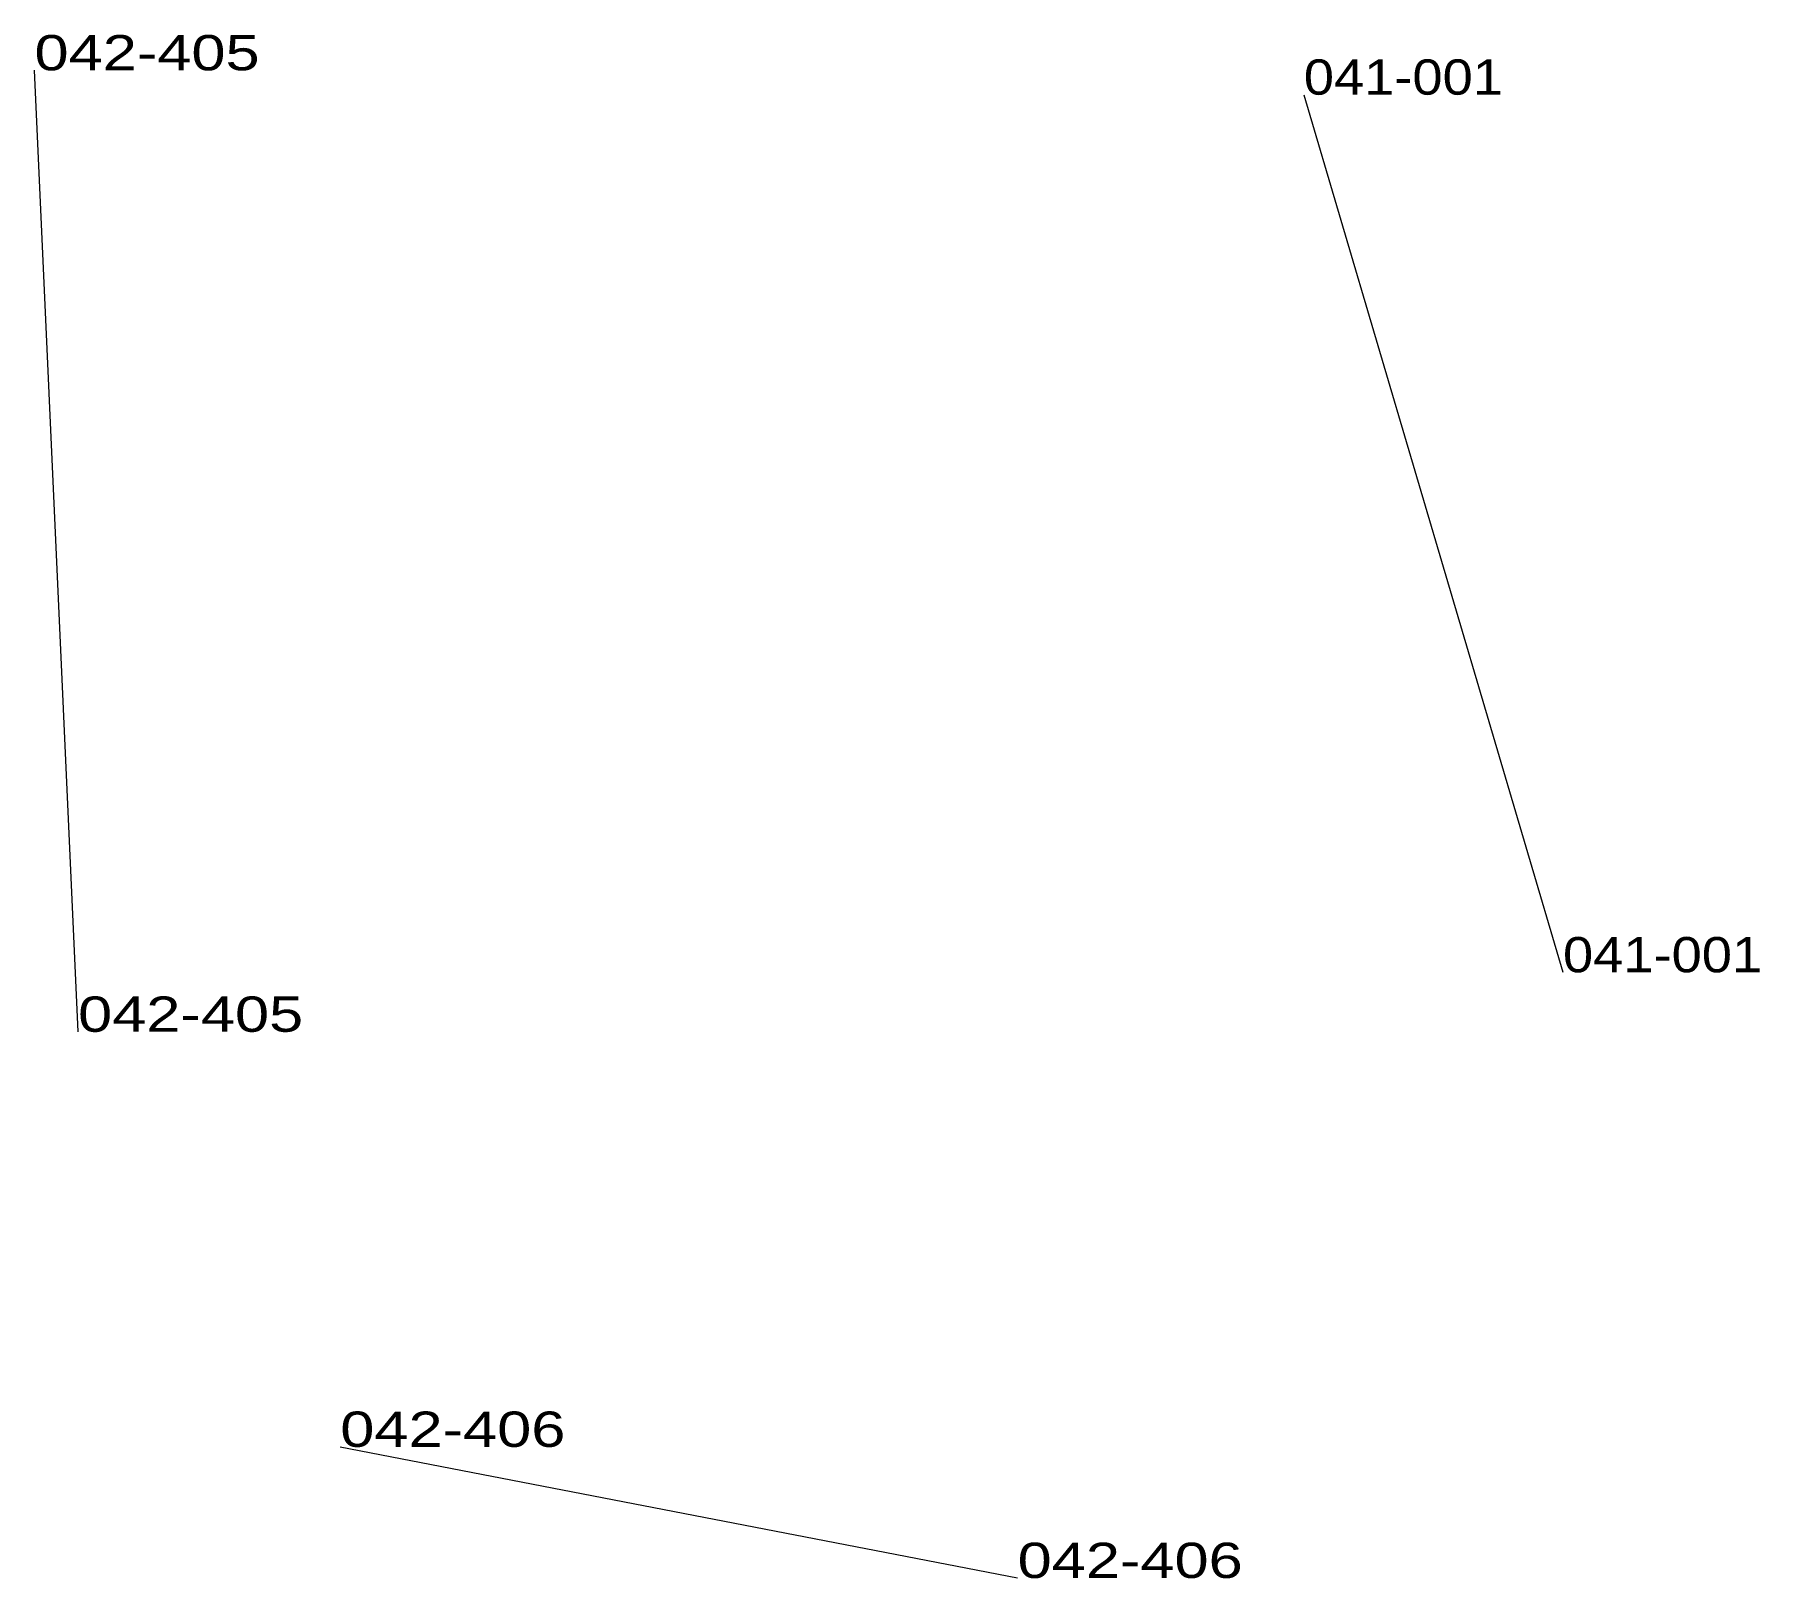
# Model space of a CAD drawing. Header units: metres. Extents: x 571156 to 607184, y 703608 to 727431.
# Drawn here: x 577150.7 to 577248.4, y 713235.2 to 713322.6 of the extents above; entities that cross this region are included whole.
import ezdxf

# ---------------------------------------------------------------- set-up
doc = ezdxf.new("R2010")
doc.units = ezdxf.units.M
doc.header["$LTSCALE"] = 0.8
doc.layers.add('60', color=7, linetype='Continuous', lineweight=13)
doc.layers.add('61', color=7, linetype='Continuous')

msp = doc.modelspace()

# ---------------------------------------------------------------- texts
at = {"layer": '60'}
for s, width, p in [('042-405', 1.3, (577150.68, 713320.62)), ('042-405', 1.3, (577150.68, 713320.62)), ('041-001', 1.15, (577237.31, 713269.51)), ('041-001', 1.15, (577237.31, 713269.51)), ('041-001', 1.15, (577237.31, 713269.51)), ('041-001', 1.15, (577237.31, 713269.51)), ('041-001', 1.15, (577237.31, 713269.51)), ('041-001', 1.15, (577237.31, 713269.51)), ('041-001', 1.15, (577237.31, 713269.51)), ('042-406', 1.3, (577206.4, 713235.19)), ('042-406', 1.3, (577206.4, 713235.19))]:
    msp.add_text(s, height=2, dxfattribs=dict(at, width=width)).set_placement(p)
at = {"layer": '61'}
for s, width, p in [('041-001', 1.15, (577222.62, 713319.24)), ('041-001', 1.15, (577222.62, 713319.24)), ('041-001', 1.15, (577222.62, 713319.24)), ('041-001', 1.15, (577222.62, 713319.24)), ('041-001', 1.15, (577222.62, 713319.24)), ('041-001', 1.15, (577222.62, 713319.24)), ('041-001', 1.15, (577222.62, 713319.24)), ('042-405', 1.3, (577153.15, 713266.14)), ('042-405', 1.3, (577153.15, 713266.14)), ('042-406', 1.3, (577168.01, 713242.62)), ('042-406', 1.3, (577168.01, 713242.62))]:
    msp.add_text(s, height=2, dxfattribs=dict(at, width=width)).set_placement(p)

# ---------------------------------------------------------------- linework, layer by layer
at = {"layer": '60'}
for p, q in [((577153.15, 713266.14), (577150.68, 713320.62)), ((577153.15, 713266.14), (577150.68, 713320.62)), ((577222.62, 713319.24), (577237.31, 713269.51)), ((577222.62, 713319.24), (577237.31, 713269.51)), ((577222.62, 713319.24), (577237.31, 713269.51)), ((577222.62, 713319.24), (577237.31, 713269.51)), ((577222.62, 713319.24), (577237.31, 713269.51)), ((577222.62, 713319.24), (577237.31, 713269.51)), ((577222.62, 713319.24), (577237.31, 713269.51)), ((577168.01, 713242.62), (577206.4, 713235.19)), ((577168.01, 713242.62), (577206.4, 713235.19))]:
    msp.add_line(p, q, dxfattribs=at)

msp.set_redraw_order([(e.dxf.handle, doc.entitydb.next_handle()) for e in msp.query("TEXT MTEXT ATTDEF DIMENSION ARC_DIMENSION")])  # texts and dimensions are drawn at this point

doc.saveas('drawing.dxf')
